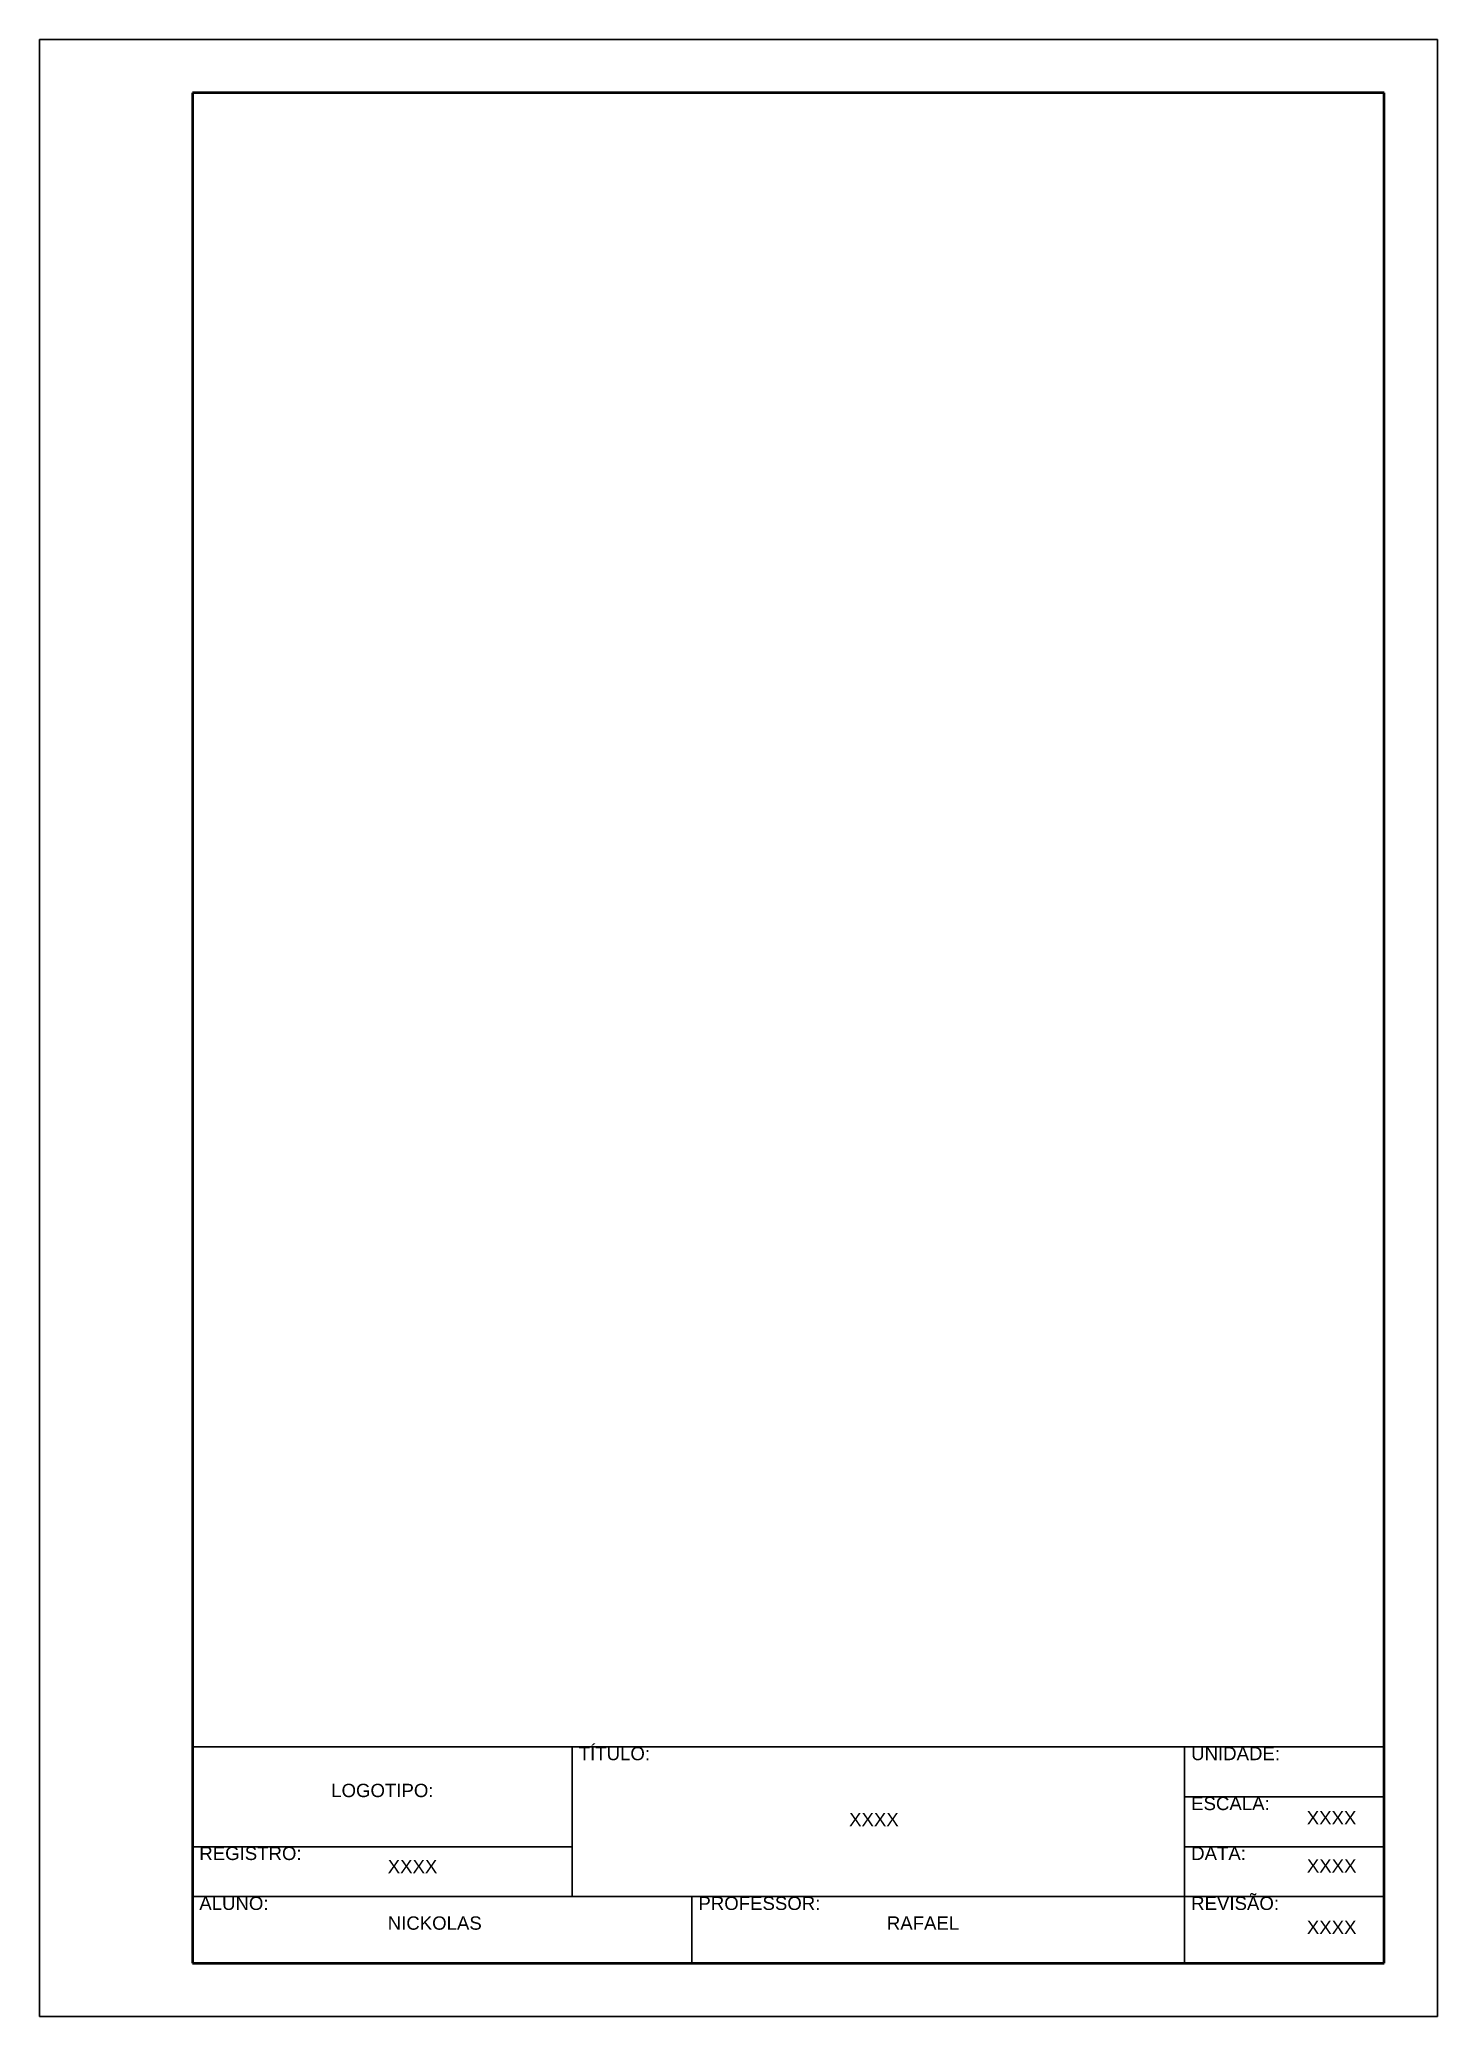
# Model space of a CAD drawing. Header units: millimetres. Extents: x 3985 to 5121, y 1518 to 1822.
# Drawn here: x 4596 to 4806, y 1517.9 to 1814.9 of the extents above; entities that cross this region are included whole.
import ezdxf

# ---------------------------------------------------------------- set-up
doc = ezdxf.new("R2010")
doc.units = ezdxf.units.MM
for name, color, linetype, lineweight in [('CONTORNO 2', 4, 'Continuous', 30), ('CONTORNO 3', 6, 'Continuous', 50), ('TEXTO 1', 2, 'Continuous', 25), ('TEXTO 2', 3, 'Continuous', 25)]:
    doc.layers.add(name, color=color, linetype=linetype, lineweight=lineweight)
doc.styles.get("Standard").update_dxf_attribs({"font": 'arial.ttf'})

msp = doc.modelspace()

# ---------------------------------------------------------------- texts
at = {"layer": 'TEXTO 1', "char_height": 2, "attachment_point": 1}
for s, insert in [('{\\W1.288224; }XXXX{\\H1.5x; }', (4716.574, 1548.465)), ('{\\W1.288224; }XXXX{\\H1.5x; }', (4785.325, 1548.727)), ('{\\W1.288224; }XXXX{\\H1.5x; }', (4785.34, 1541.508)), ('{\\W1.288224; }XXXX{\\H1.5x; }', (4647.264, 1541.41)), ('{\\W1.288224; }NICKOLAS{\\H1.51774x; }', (4647.264, 1532.914)), ('{\\W1.288224; }RAFAEL{\\H1.5x; }', (4722.244, 1532.914)), ('{\\W1.288224; }XXXX{\\H1.5x; }', (4785.342, 1532.279))]:
    msp.add_mtext_dynamic_manual_height_columns(s, width=74.98, gutter_width=653.196, heights=[0], dxfattribs=dict(at, insert=insert))
at = {"layer": 'TEXTO 2', "char_height": 2}
for s, width, insert, attachment_point in [('{\\W1.288224; }TÍTULO:{\\H1.75239x; }', 57, (4675.959, 1558.384), 1), ('{\\W1.288224; }UNIDADE:{\\H1.5x; }', 57, (4767.959, 1558.384), 1), ('LOGOTIPO:', 57, (4647.459, 1551.823), 5), ('{\\W1.288224; }ESCALA:{\\H1.51705x; }', 57, (4767.959, 1550.884), 1), ('{\\W1.288224; }REGISTRO:{\\H1.51774x; }', 57, (4618.959, 1543.384), 1), ('{\\W1.288224; }DATA:{\\H1.5x; }', 57, (4767.959, 1543.384), 1), ('{\\W1.288224; }ALUNO:{\\H1.51774x; }', 74.98, (4618.959, 1535.884), 1), ('{\\W1.288224; }PROFESSOR:{\\H1.51774x; }', 74.98, (4693.939, 1535.884), 1), ('{\\W1.288224; }REVISÃO:{\\H1.71896x; }', 57, (4767.959, 1535.884), 1)]:
    msp.add_mtext_dynamic_manual_height_columns(s, width=width, gutter_width=653.196, heights=[0], dxfattribs=dict(at, insert=insert, attachment_point=attachment_point))

# ---------------------------------------------------------------- linework, layer by layer
at = {"layer": 'CONTORNO 2'}
for p, q in [((4595.959, 1814.884), (4595.959, 1517.884)), ((4805.959, 1814.884), (4595.959, 1814.884)), ((4805.959, 1517.884), (4805.959, 1814.884)), ((4618.959, 1558.384), (4797.959, 1558.384)), ((4675.959, 1558.384), (4675.959, 1535.884)), ((4767.959, 1558.384), (4797.959, 1558.384)), ((4767.959, 1525.884), (4767.959, 1558.384)), ((4767.959, 1550.884), (4797.959, 1550.884)), ((4618.959, 1543.384), (4675.959, 1543.384)), ((4767.959, 1543.384), (4797.959, 1543.384)), ((4767.959, 1543.384), (4797.959, 1543.384)), ((4618.959, 1535.884), (4797.959, 1535.884)), ((4693.939, 1535.884), (4693.939, 1525.884)), ((4767.959, 1535.884), (4797.959, 1535.884)), ((4595.959, 1517.884), (4805.959, 1517.884))]:
    msp.add_line(p, q, dxfattribs=at)
at = {"layer": 'CONTORNO 3'}
for p, q in [((4618.959, 1806.884), (4618.959, 1525.884)), ((4797.959, 1806.884), (4618.959, 1806.884)), ((4797.959, 1525.884), (4797.959, 1806.884)), ((4618.959, 1525.884), (4797.959, 1525.884))]:
    msp.add_line(p, q, dxfattribs=at)

msp.set_redraw_order([(e.dxf.handle, doc.entitydb.next_handle()) for e in msp.query("TEXT MTEXT ATTDEF DIMENSION ARC_DIMENSION")])  # texts and dimensions are drawn at this point

doc.saveas('drawing.dxf')
